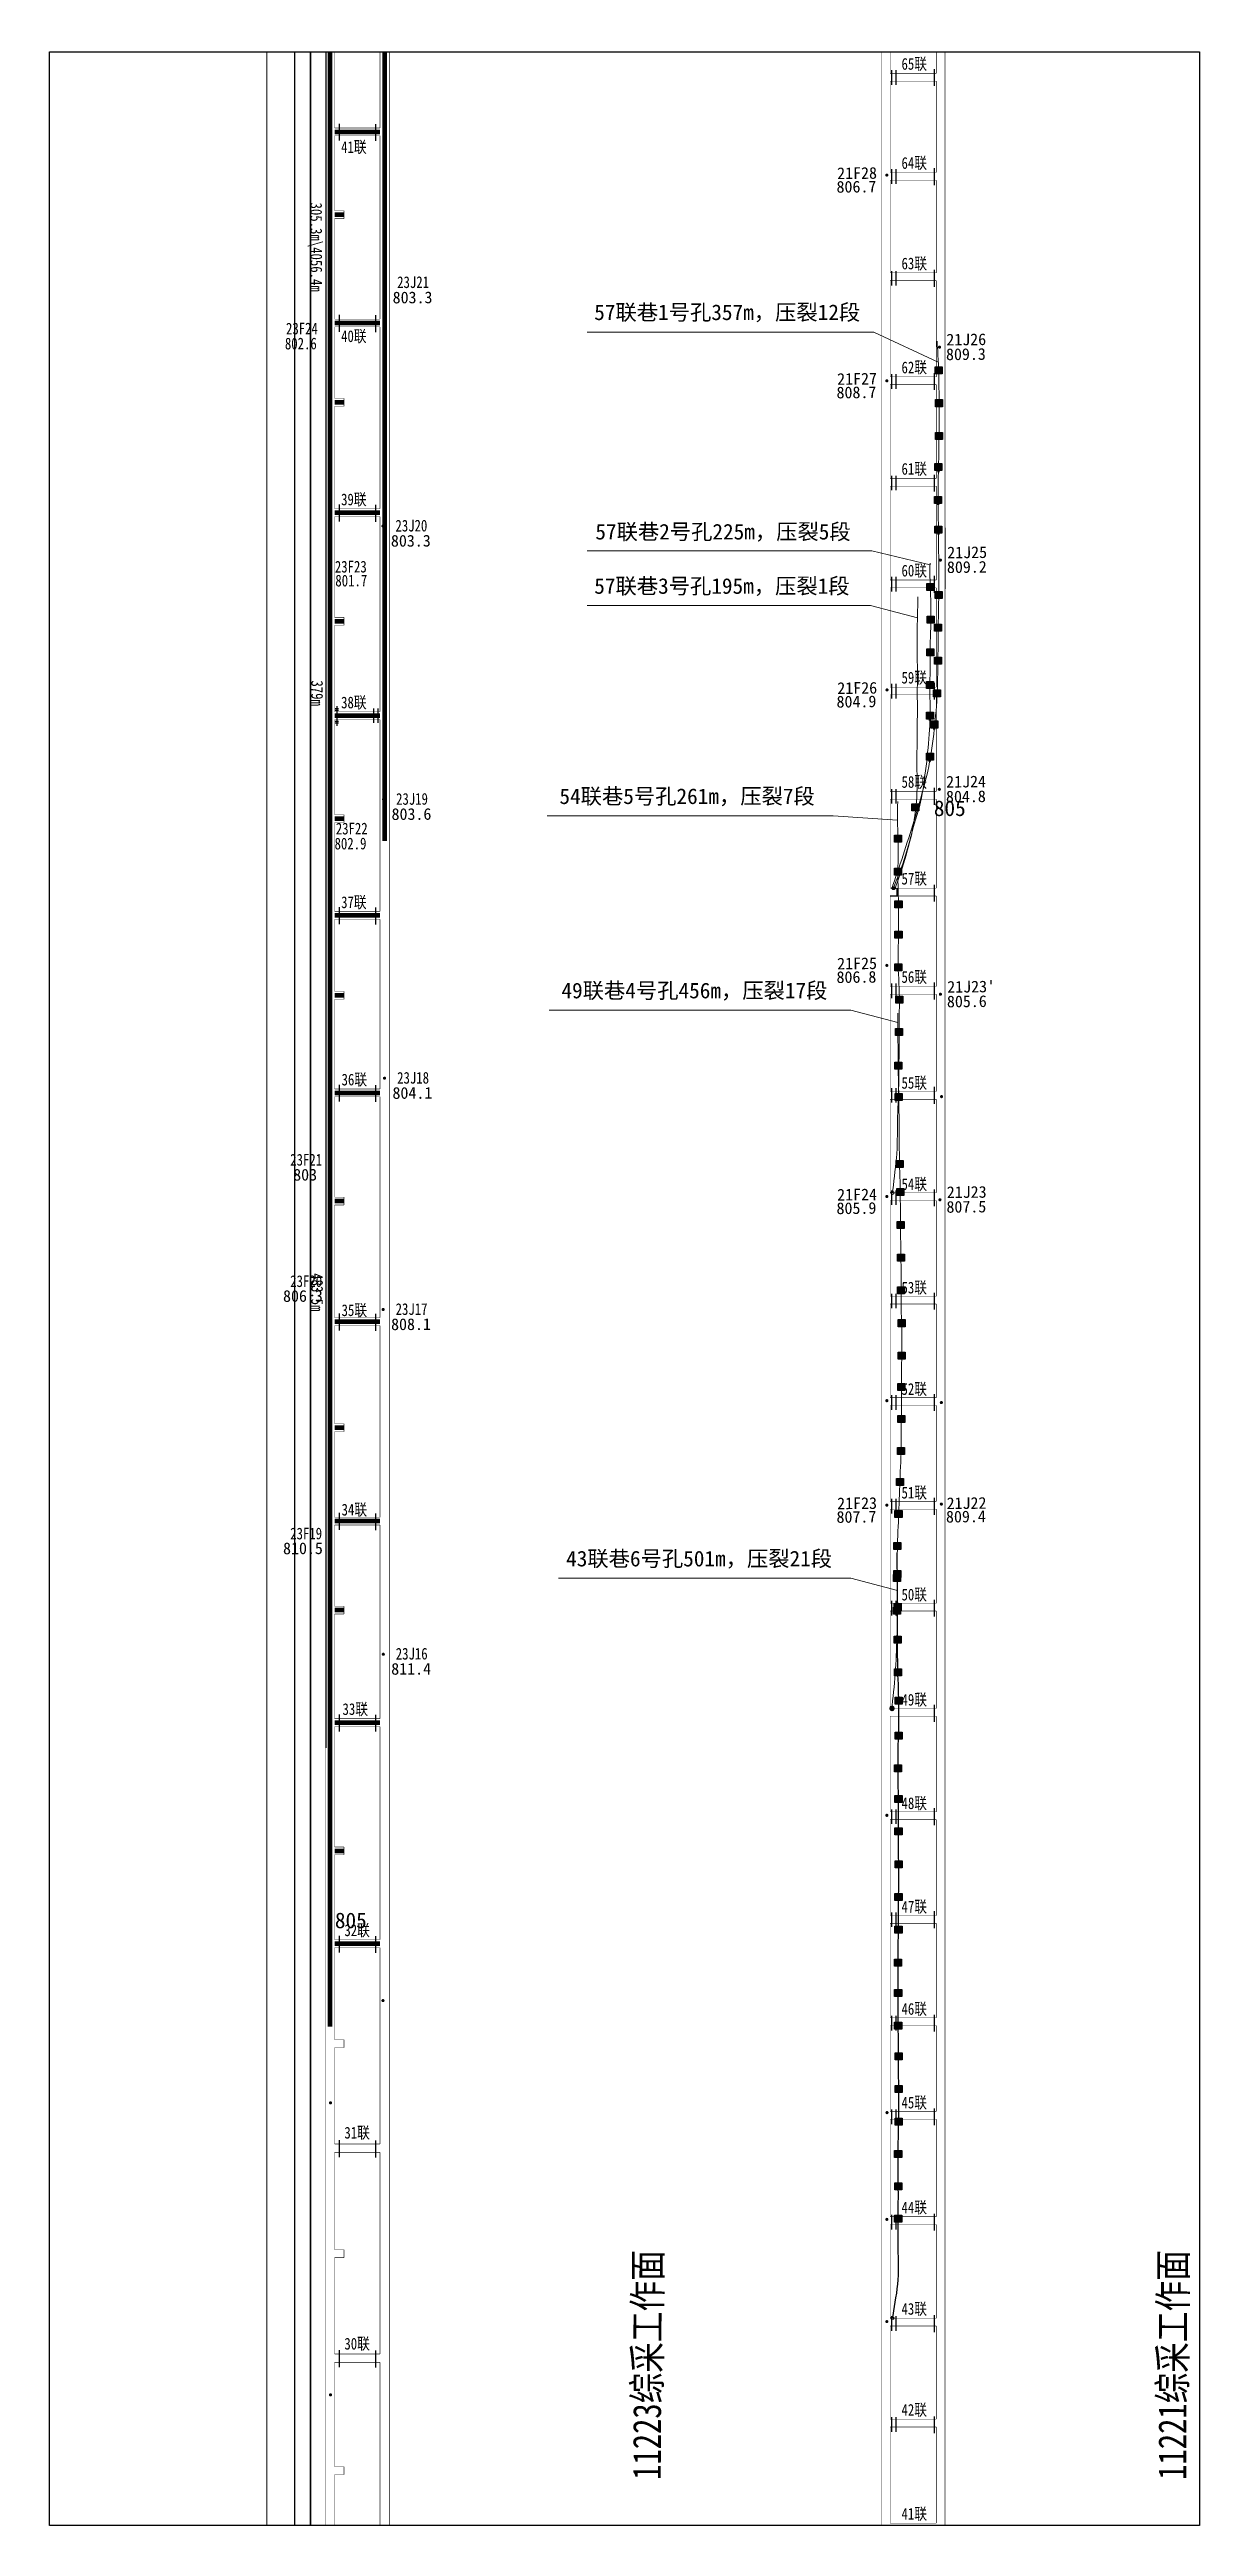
# Model space of a CAD drawing. Header units: millimetres. Extents: x 1102 to 4305, y 719 to 2307.
# Drawn here: x 1102 to 1839, y 719 to 2307 of the extents above; entities that cross this region are included whole.
import ezdxf

# ---------------------------------------------------------------- set-up
doc = ezdxf.new("R2010")
doc.units = ezdxf.units.MM
doc.linetypes.add('0a10块段线', pattern=[5, 4, -1])
doc.linetypes.add('ACAD_ISO08W100', pattern=[36, 24, -3, 6, -3])
doc.layers.add('临时导线点', color=1, linetype='Continuous', lineweight=13, true_color=0xff0000)
doc.layers.add('永久导线点', color=1, linetype='Continuous', lineweight=13, true_color=0xff0000)
for name, color, linetype, lineweight in [('坐标网', 7, 'Continuous', 0), ('已掘煤巷', 7, 'Continuous', 0), ('巷道', 7, 'Continuous', 0), ('巷道名称', 7, 'Continuous', 0), ('巷道布置', 7, 'Continuous', 0), ('指北针', 7, 'Continuous', 0), ('等值线注记', 7, 'Continuous', 0), ('采区导线点', 7, 'Continuous', 0)]:
    doc.layers.add(name, color=color, linetype=linetype, lineweight=lineweight)
doc.layers.add('底图', color=7, linetype='Continuous')
doc.styles.get("Standard").update_dxf_attribs({"font": ''})
doc.styles.add('仿宋', font='simhei.ttf', dxfattribs={"width": 0.8})
doc.styles.add('宋体', font='SimSun.ttf')
doc.styles.add('等线体', font='simhei.ttf')
doc.styles.add('黑体', font='simhei.ttf')
doc.styles.get('Standard').set_extended_font_data('SimSun')
doc.linetypes.add('FENCELINE1', pattern='A,0.25,-0.1,[133,ltypeshp.shx,S=0.1,R=0,X=-0.1,Y=0],-0.1,1', length=1.45)

msp = doc.modelspace()

# ---------------------------------------------------------------- texts
at = {"color": 5, "insert": (1276.9, 2208.5, -1677), "char_height": 7.5, "width": 24.194, "attachment_point": 1, "rotation": 270.2036, "style": '仿宋'}
msp.add_mtext('\\pxt1;305.3m\\\\4056.4m', dxfattribs=at)
at = {"color": 2, "insert": (1277.5, 1902.3, -1677), "char_height": 7.5, "width": 24.194, "attachment_point": 1, "rotation": 270.2036, "style": '仿宋'}
msp.add_mtext('\\pxt1;379m', dxfattribs=at)
at = {"color": 1, "insert": (1277.5, 1522.5, -1677), "char_height": 7.5, "width": 24.194, "attachment_point": 1, "rotation": 270.2036, "style": '仿宋'}
msp.add_mtext('\\pxt1;483.5m', dxfattribs=at)
at = {"layer": '临时导线点', "color": 0, "style": '宋体', "width": 0.8}
for s, p in [('41联', (1289.1, 2240.3, -1677)), ('23J21', (1325, 2153.7, -1677)), ('23F24', (1253.8, 2124, -1677)), ('40联', (1289.1, 2119.1, -1677)), ('802.6', (1253.1, 2114.4, -1677)), ('39联', (1289.1, 2014.5, -1677)), ('23J20', (1323.9, 1997.7, -1677)), ('23F23', (1285.1, 1971.4, -1677)), ('801.7', (1285.4, 1962.5, -1677)), ('38联', (1289.1, 1884.4, -1677)), ('23J19', (1324.3, 1822.6, -1677)), ('23F22', (1285.7, 1803.6, -1677)), ('802.9', (1284.9, 1794, -1677)), ('37联', (1289.1, 1756.4, -1677)), ('36联', (1289.4, 1642.8, -1677)), ('23J18', (1325, 1643.9, -1677)), ('23F21', (1256.5, 1591.4, -1677)), ('23F20', (1256.5, 1513.6, -1677)), ('35联', (1289.4, 1495, -1677)), ('23J17', (1324, 1495.7, -1677)), ('34联', (1289.4, 1367.2, -1677)), ('23F19', (1256.5, 1351.9, -1677)), ('23J16', (1324.1, 1274.9, -1677)), ('33联', (1290, 1239.4, -1677)), ('32联', (1291.2, 1097.7, -1677)), ('31联', (1291.2, 968, -1677)), ('30联', (1291.2, 832.8, -1677))]:
    msp.add_text(s, height=7.5, rotation=0.2036, dxfattribs=at).set_placement(p)
at = {"layer": '巷道', "style": '宋体', "width": 0.8}
for s, p in [('65联', (1648, 2293.6, -1677)), ('64联', (1648, 2230.1, -1677)), ('63联', (1648, 2165.7, -1677)), ('62联', (1648, 2099.1, -1677)), ('61联', (1648, 2034.1, -1677)), ('60联', (1648, 1968.9, -1677)), ('59联', (1648, 1900.3, -1677)), ('58联', (1648, 1833.5, -1677)), ('57联', (1648, 1771.5, -1677)), ('56联', (1648, 1708.5, -1677)), ('55联', (1648, 1640.7, -1677)), ('54联', (1648, 1575.8, -1677)), ('53联', (1648, 1509.5, -1677)), ('52联', (1648, 1444.5, -1677)), ('51联', (1648, 1378.1, -1677)), ('50联', (1648, 1312.8, -1677)), ('49联', (1648, 1245.4, -1677)), ('48联', (1648, 1179.1, -1677)), ('47联', (1648, 1112.8, -1677)), ('46联', (1648, 1047.3, -1677)), ('45联', (1648, 987.3, -1677)), ('44联', (1648, 920.1, -1677)), ('43联', (1648, 855.1, -1677)), ('42联', (1648, 790.4, -1677)), ('41联', (1648, 723.8, -1677))]:
    msp.add_text(s, height=7.5, rotation=0.2036, dxfattribs=at).set_placement(p)
at = {"layer": '巷道', "color": 1, "lineweight": 50, "char_height": 10, "attachment_point": 1}
for s, width, heights, insert in [('57联巷1号孔357m，压裂12段', 184.281, [-10.3], (1451.2, 2143.2)), ('57联巷2号孔225m，压裂5段', 171.343, [-10.3], (1451.9, 2002.6, -1677)), ('57联巷3号孔195m，压裂1段', 185.677, [-10.3], (1451.2, 1967.8, -3353.9)), ('54联巷5号孔261m，压裂7段', 175.548, [-10.5], (1428.9, 1833.1, -1677)), ('49联巷4号孔456m，压裂17段', 182.871, [-10.5], (1430.2, 1708.6, -1677)), ('43联巷6号孔501m，压裂21段', 178.322, [-10.5], (1433.2, 1344.6))]:
    msp.add_mtext_dynamic_manual_height_columns(s, width=width, gutter_width=1, heights=heights, dxfattribs=dict(at, insert=insert))
at = {"layer": '巷道名称', "style": '仿宋', "width": 0.8}
for s, p in [('11223综采工作面', (1493.8, 749.3, -2515.4)), ('11221综采工作面', (1830.3, 749.3, -2515.4))]:
    msp.add_text(s, height=18, rotation=89.775, dxfattribs=at).set_placement(p)
at = {"layer": '永久导线点', "color": 0, "style": '等线体'}
for s, p in [('806.7', (1606.4, 2214.8, -1677)), ('21F28', (1606.8, 2223.5, -1677)), ('809.3', (1676.5, 2107.5, -1677)), ('21J26', (1676.7, 2116.9, -1677)), ('21F27', (1606.8, 2091.7, -1677)), ('808.7', (1606.4, 2083, -1677)), ('21J25', (1677.3, 1980.5, -1677)), ('809.2', (1677.1, 1971.1, -1677)), ('804.9', (1606.4, 1884.9, -1677)), ('21F26', (1606.9, 1893.6, -1677)), ('21J24', (1676.6, 1833.6, -1677)), ('804.8', (1676.5, 1824.1, -1677)), ('806.8', (1606.4, 1708.4, -1677)), ('21F25', (1606.8, 1717.1, -1677)), ('805.6', (1677.1, 1692.8, -1677)), ("21J23'", (1677.3, 1702.2, -1677)), ('21F24', (1606.8, 1569, -1677)), ('21J23', (1677, 1570.6, -1677)), ('805.9', (1606.4, 1560.3, -1677)), ('807.5', (1676.8, 1561.2, -1677)), ('807.7', (1606.4, 1362.5, -1677)), ('21F23', (1606.8, 1371.2, -1677)), ('809.4', (1676.5, 1362.7, -1677)), ('21J22', (1676.9, 1371.3, -1677))]:
    msp.add_text(s, height=7.5, rotation=0.5847, dxfattribs=at).set_placement(p)
at = {"layer": '等值线注记', "color": 7, "style": '黑体'}
for p in [(1668.7, 1815.4, -1677), (1285.1, 1102.8, -1677)]:
    msp.add_text('805', height=10, dxfattribs=at).set_placement(p)
at = {"layer": '采区导线点', "color": 0, "style": '等线体'}
for s, p in [('803.3', (1322.1, 2143.9, -1677)), ('803.3', (1321, 1988, -1677)), ('803.6', (1321.4, 1812.9, -1677)), ('804.1', (1322, 1634.2, -1677)), ('803', (1258.4, 1581.8, -1677)), ('806.3', (1251.9, 1504.1, -1677)), ('808.1', (1321.1, 1486, -1677)), ('810.5', (1251.9, 1342.4, -1677)), ('811.4', (1321.2, 1265.2, -1677))]:
    msp.add_text(s, height=7.5, rotation=0.2036, dxfattribs=at).set_placement(p)

# ---------------------------------------------------------------- blocks, each defined once
blk = doc.blocks.new('A$C5287532C')
at = {"color": 1, "ltscale": 5, "const_width": 0.871}
for points in [[(0, 3.1), (9.5, 3.1)], [(0, 0.4), (9.5, 0.4)]]:
    blk.add_lwpolyline(points, dxfattribs=at)
blk = doc.blocks.new('A$C38615BD1')
at = {"color": 1, "lineweight": 25}
for p, q in [((0, 1.1), (9.2, 1.1)), ((1.8, 2.2), (1.8, 0)), ((2.9, 2.2), (2.9, 0)), ((9.2, 1.1), (12.8, 1.1)), ((9.9, 2.2), (9.9, 0)), ((11, 2.2), (11, 0))]:
    blk.add_line(p, q, dxfattribs=at)

# ---------------------------------------------------------------- hatches: boundary and pattern name
at = {"layer": '指北针', "lineweight": -3}
h = msp.add_hatch(color=5, dxfattribs=at)
h.dxf.hatch_style = 1
h.paths.add_polyline_path([(1669.5, 2103.2), (1669.5, 2098.7), (1674, 2098.7), (1674, 2103.2)])
h = msp.add_hatch(color=5, dxfattribs=at)
h.dxf.hatch_style = 1
h.paths.add_polyline_path([(1669.8, 2082.2), (1669.8, 2077.7), (1674.3, 2077.7), (1674.3, 2082.2)])
h = msp.add_hatch(color=5, dxfattribs=at)
h.dxf.hatch_style = 1
h.paths.add_polyline_path([(1669.7, 2061.2), (1669.7, 2056.7), (1674.2, 2056.7), (1674.2, 2061.2)])
h = msp.add_hatch(color=5, dxfattribs=at)
h.dxf.hatch_style = 1
h.paths.add_polyline_path([(1669.4, 2041.2), (1669.4, 2036.7), (1673.9, 2036.7), (1673.9, 2041.2)])
h = msp.add_hatch(color=5, dxfattribs=at)
h.dxf.hatch_style = 1
h.paths.add_polyline_path([(1669.1, 2020.2), (1669.1, 2015.7), (1673.6, 2015.7), (1673.6, 2020.2)])
h = msp.add_hatch(color=5, dxfattribs=at)
h.dxf.hatch_style = 1
h.paths.add_polyline_path([(1669.3, 2001.2), (1669.3, 1996.7), (1673.8, 1996.7), (1673.8, 2001.2)])
h = msp.add_hatch(color=5, dxfattribs=at)
h.dxf.hatch_style = 1
h.paths.add_polyline_path([(1664.2, 1964.5), (1664.2, 1960), (1668.7, 1960), (1668.7, 1964.5)])
h = msp.add_hatch(color=5, dxfattribs=at)
h.dxf.hatch_style = 1
h.paths.add_polyline_path([(1669.5, 1959.3), (1669.5, 1954.8), (1674, 1954.8), (1674, 1959.3)])
h = msp.add_hatch(color=5, dxfattribs=at)
h.dxf.hatch_style = 1
h.paths.add_polyline_path([(1664.5, 1943.5), (1664.5, 1939), (1669, 1939), (1669, 1943.5)])
h = msp.add_hatch(color=5, dxfattribs=at)
h.dxf.hatch_style = 1
h.paths.add_polyline_path([(1669.2, 1938.3), (1669.2, 1933.8), (1673.7, 1933.8), (1673.7, 1938.3)])
h = msp.add_hatch(color=5, dxfattribs=at)
h.dxf.hatch_style = 1
h.paths.add_polyline_path([(1664.2, 1922.6), (1664.2, 1918.1), (1668.7, 1918.1), (1668.7, 1922.6)])
h = msp.add_hatch(color=5, dxfattribs=at)
h.dxf.hatch_style = 1
h.paths.add_polyline_path([(1669.1, 1917.3), (1669.1, 1912.8), (1673.6, 1912.8), (1673.6, 1917.3)])
h = msp.add_hatch(color=5, dxfattribs=at)
h.dxf.hatch_style = 1
h.paths.add_polyline_path([(1664, 1901.7), (1664, 1897.2), (1668.5, 1897.2), (1668.5, 1901.7)])
h = msp.add_hatch(color=5, dxfattribs=at)
h.dxf.hatch_style = 1
h.paths.add_polyline_path([(1668.5, 1896.3), (1668.5, 1891.8), (1673, 1891.8), (1673, 1896.3)])
h = msp.add_hatch(color=5, dxfattribs=at)
h.dxf.hatch_style = 1
h.paths.add_polyline_path([(1664, 1882), (1664, 1877.5), (1668.5, 1877.5), (1668.5, 1882)])
h = msp.add_hatch(color=5, dxfattribs=at)
h.dxf.hatch_style = 1
h.paths.add_polyline_path([(1666.8, 1876.3), (1666.8, 1871.8), (1671.3, 1871.8), (1671.3, 1876.3)])
h = msp.add_hatch(color=5, dxfattribs=at)
h.dxf.hatch_style = 1
h.paths.add_polyline_path([(1663.9, 1855.6), (1663.9, 1851.1), (1668.4, 1851.1), (1668.4, 1855.6)])
h = msp.add_hatch(color=5, dxfattribs=at)
h.dxf.hatch_style = 1
h.paths.add_polyline_path([(1654.6, 1823.2), (1654.6, 1818.7), (1659.1, 1818.7), (1659.1, 1823.2)])
h = msp.add_hatch(color=5, dxfattribs=at)
h.dxf.hatch_style = 1
h.paths.add_polyline_path([(1643.5, 1803.1), (1643.5, 1798.6), (1648, 1798.6), (1648, 1803.1)])
h = msp.add_hatch(color=5, dxfattribs=at)
h.dxf.hatch_style = 1
h.paths.add_polyline_path([(1643.5, 1782.1), (1643.5, 1777.6), (1648, 1777.6), (1648, 1782.1)])
h = msp.add_hatch(color=5, dxfattribs=at)
h.dxf.hatch_style = 1
h.paths.add_polyline_path([(1643.8, 1761.1), (1643.8, 1756.6), (1648.3, 1756.6), (1648.3, 1761.1)])
h = msp.add_hatch(color=5, dxfattribs=at)
h.dxf.hatch_style = 1
h.paths.add_polyline_path([(1643.8, 1741.6), (1643.8, 1737.1), (1648.3, 1737.1), (1648.3, 1741.6)])
h = msp.add_hatch(color=5, dxfattribs=at)
h.dxf.hatch_style = 1
h.paths.add_polyline_path([(1643.7, 1720.7), (1643.7, 1716.2), (1648.2, 1716.2), (1648.2, 1720.7)])
h = msp.add_hatch(color=5, dxfattribs=at)
h.dxf.hatch_style = 1
h.paths.add_polyline_path([(1644.4, 1699.9), (1644.4, 1695.4), (1648.9, 1695.4), (1648.9, 1699.9)])
h = msp.add_hatch(color=5, dxfattribs=at)
h.dxf.hatch_style = 1
h.paths.add_polyline_path([(1644.2, 1679.2), (1644.2, 1674.7), (1648.7, 1674.7), (1648.7, 1679.2)])
h = msp.add_hatch(color=5, dxfattribs=at)
h.dxf.hatch_style = 1
h.paths.add_polyline_path([(1643.7, 1657.7), (1643.7, 1653.2), (1648.2, 1653.2), (1648.2, 1657.7)])
h = msp.add_hatch(color=5, dxfattribs=at)
h.dxf.hatch_style = 1
h.paths.add_polyline_path([(1644, 1637.7), (1644, 1633.2), (1648.5, 1633.2), (1648.5, 1637.7)])
h = msp.add_hatch(color=5, dxfattribs=at)
h.dxf.hatch_style = 1
h.paths.add_polyline_path([(1644.6, 1594.7), (1644.6, 1590.2), (1649.1, 1590.2), (1649.1, 1594.7)])
h = msp.add_hatch(color=5, dxfattribs=at)
h.dxf.hatch_style = 1
h.paths.add_polyline_path([(1645, 1576.7), (1645, 1572.2), (1649.5, 1572.2), (1649.5, 1576.7)])
h = msp.add_hatch(color=5, dxfattribs=at)
h.dxf.hatch_style = 1
h.paths.add_polyline_path([(1645.1, 1555.7), (1645.1, 1551.2), (1649.6, 1551.2), (1649.6, 1555.7)])
h = msp.add_hatch(color=5, dxfattribs=at)
h.dxf.hatch_style = 1
h.paths.add_polyline_path([(1645.4, 1534.7), (1645.4, 1530.2), (1649.9, 1530.2), (1649.9, 1534.7)])
h = msp.add_hatch(color=5, dxfattribs=at)
h.dxf.hatch_style = 1
h.paths.add_polyline_path([(1645.4, 1513.7), (1645.4, 1509.2), (1649.9, 1509.2), (1649.9, 1513.7)])
h = msp.add_hatch(color=5, dxfattribs=at)
h.dxf.hatch_style = 1
h.paths.add_polyline_path([(1645.8, 1492.7), (1645.8, 1488.2), (1650.3, 1488.2), (1650.3, 1492.7)])
h = msp.add_hatch(color=5, dxfattribs=at)
h.dxf.hatch_style = 1
h.paths.add_polyline_path([(1645.9, 1471.8), (1645.9, 1467.3), (1650.4, 1467.3), (1650.4, 1471.8)])
h = msp.add_hatch(color=5, dxfattribs=at)
h.dxf.hatch_style = 1
h.paths.add_polyline_path([(1645.7, 1451.8), (1645.7, 1447.3), (1650.2, 1447.3), (1650.2, 1451.8)])
h = msp.add_hatch(color=5, dxfattribs=at)
h.dxf.hatch_style = 1
h.paths.add_polyline_path([(1645.6, 1431.3), (1645.6, 1426.8), (1650.1, 1426.8), (1650.1, 1431.3)])
h = msp.add_hatch(color=5, dxfattribs=at)
h.dxf.hatch_style = 1
h.paths.add_polyline_path([(1645.4, 1410.8), (1645.4, 1406.3), (1649.9, 1406.3), (1649.9, 1410.8)])
h = msp.add_hatch(color=5, dxfattribs=at)
h.dxf.hatch_style = 1
h.paths.add_polyline_path([(1644.7, 1390.9), (1644.7, 1386.4), (1649.2, 1386.4), (1649.2, 1390.9)])
h = msp.add_hatch(color=5, dxfattribs=at)
h.dxf.hatch_style = 1
h.paths.add_polyline_path([(1643.8, 1370.4), (1643.8, 1365.9), (1648.3, 1365.9), (1648.3, 1370.4)])
h = msp.add_hatch(color=5, dxfattribs=at)
h.dxf.hatch_style = 1
h.paths.add_polyline_path([(1643.1, 1350), (1643.1, 1345.5), (1647.6, 1345.5), (1647.6, 1350)])
h = msp.add_hatch(color=5, dxfattribs=at)
h.dxf.hatch_style = 1
h.paths.add_polyline_path([(1642.9, 1329.4), (1642.9, 1324.9), (1647.4, 1324.9), (1647.4, 1329.4)])
h = msp.add_hatch(color=5, dxfattribs=at)
h.dxf.hatch_style = 1
h.paths.add_polyline_path([(1643.1, 1331.9), (1643.1, 1327.4), (1647.6, 1327.4), (1647.6, 1331.9)])
h = msp.add_hatch(color=5, dxfattribs=at)
h.dxf.hatch_style = 1
h.paths.add_polyline_path([(1642.8, 1308.5), (1642.8, 1304), (1647.3, 1304), (1647.3, 1308.5)])
h = msp.add_hatch(color=5, dxfattribs=at)
h.dxf.hatch_style = 1
h.paths.add_polyline_path([(1643.3, 1310.9), (1643.3, 1306.4), (1647.8, 1306.4), (1647.8, 1310.9)])
h = msp.add_hatch(color=5, dxfattribs=at)
h.dxf.hatch_style = 1
h.paths.add_polyline_path([(1643.2, 1289.9), (1643.2, 1285.4), (1647.7, 1285.4), (1647.7, 1289.9)])
h = msp.add_hatch(color=5, dxfattribs=at)
h.dxf.hatch_style = 1
h.paths.add_polyline_path([(1643.5, 1268.9), (1643.5, 1264.4), (1648, 1264.4), (1648, 1268.9)])
h = msp.add_hatch(color=5, dxfattribs=at)
h.dxf.hatch_style = 1
h.paths.add_polyline_path([(1643.9, 1250.9), (1643.9, 1246.4), (1648.4, 1246.4), (1648.4, 1250.9)])
h = msp.add_hatch(color=5, dxfattribs=at)
h.dxf.hatch_style = 1
h.paths.add_polyline_path([(1643.9, 1228.4), (1643.9, 1223.9), (1648.4, 1223.9), (1648.4, 1228.4)])
h = msp.add_hatch(color=5, dxfattribs=at)
h.dxf.hatch_style = 1
h.paths.add_polyline_path([(1643.5, 1207.4), (1643.5, 1202.9), (1648, 1202.9), (1648, 1207.4)])
h = msp.add_hatch(color=5, dxfattribs=at)
h.dxf.hatch_style = 1
h.paths.add_polyline_path([(1643.8, 1187.9), (1643.8, 1183.4), (1648.3, 1183.4), (1648.3, 1187.9)])
h = msp.add_hatch(color=5, dxfattribs=at)
h.dxf.hatch_style = 1
h.paths.add_polyline_path([(1643.8, 1167), (1643.8, 1162.5), (1648.3, 1162.5), (1648.3, 1167)])
h = msp.add_hatch(color=5, dxfattribs=at)
h.dxf.hatch_style = 1
h.paths.add_polyline_path([(1643.9, 1146), (1643.9, 1141.5), (1648.4, 1141.5), (1648.4, 1146)])
h = msp.add_hatch(color=5, dxfattribs=at)
h.dxf.hatch_style = 1
h.paths.add_polyline_path([(1643.8, 1125), (1643.8, 1120.5), (1648.3, 1120.5), (1648.3, 1125)])
h = msp.add_hatch(color=5, dxfattribs=at)
h.dxf.hatch_style = 1
h.paths.add_polyline_path([(1643.8, 1104), (1643.8, 1099.5), (1648.3, 1099.5), (1648.3, 1104)])
h = msp.add_hatch(color=5, dxfattribs=at)
h.dxf.hatch_style = 1
h.paths.add_polyline_path([(1643.5, 1083), (1643.5, 1078.5), (1648, 1078.5), (1648, 1083)])
h = msp.add_hatch(color=5, dxfattribs=at)
h.dxf.hatch_style = 1
h.paths.add_polyline_path([(1643.6, 1063.5), (1643.6, 1059), (1648.1, 1059), (1648.1, 1063.5)])
h = msp.add_hatch(color=5, dxfattribs=at)
h.dxf.hatch_style = 1
h.paths.add_polyline_path([(1643.6, 1042.5), (1643.6, 1038), (1648.1, 1038), (1648.1, 1042.5)])
h = msp.add_hatch(color=5, dxfattribs=at)
h.dxf.hatch_style = 1
h.paths.add_polyline_path([(1643.9, 1023), (1643.9, 1018.5), (1648.4, 1018.5), (1648.4, 1023)])
h = msp.add_hatch(color=5, dxfattribs=at)
h.dxf.hatch_style = 1
h.paths.add_polyline_path([(1644, 1002), (1644, 997.5), (1648.5, 997.5), (1648.5, 1002)])
h = msp.add_hatch(color=5, dxfattribs=at)
h.dxf.hatch_style = 1
h.paths.add_polyline_path([(1643.9, 981.1), (1643.9, 976.6), (1648.4, 976.6), (1648.4, 981.1)])
h = msp.add_hatch(color=5, dxfattribs=at)
h.dxf.hatch_style = 1
h.paths.add_polyline_path([(1643.6, 960.3), (1643.6, 955.8), (1648.1, 955.8), (1648.1, 960.3)])
h = msp.add_hatch(color=5, dxfattribs=at)
h.dxf.hatch_style = 1
h.paths.add_polyline_path([(1643.7, 939.6), (1643.7, 935.1), (1648.2, 935.1), (1648.2, 939.6)])
h = msp.add_hatch(color=5, dxfattribs=at)
h.dxf.hatch_style = 1
h.paths.add_polyline_path([(1643.6, 919), (1643.6, 914.5), (1648.1, 914.5), (1648.1, 919)])

# ---------------------------------------------------------------- linework, layer by layer
at = {"color": 5, "const_width": 3, "elevation": -1677}
for points in [[(1282, 2305), (1282, 1902.1)], [(1284.9, 2253.8), (1314, 2253.8)], [(1284.9, 2200.7), (1290.9, 2200.7)], [(1284.9, 2131.3), (1314, 2131.3)], [(1284.9, 2080.5), (1290.9, 2080.5)], [(1284.9, 2009.8), (1314, 2009.8)], [(1284.9, 1940.2), (1290.9, 1940.2)]]:
    msp.add_lwpolyline(points, dxfattribs=at)
at = {"color": 1, "const_width": 3, "elevation": -1677}
for points in [[(1317, 2305), (1317, 1799.4)], [(1282, 1523.1), (1282, 1218.4)], [(1282, 1523.1), (1282, 1039.6)], [(1314, 1491.4), (1284.9, 1491.4)], [(1284.9, 1423.5), (1290.9, 1423.5)], [(1314, 1363.6), (1284.9, 1363.6)], [(1284.9, 1306.6), (1290.9, 1306.6)], [(1314, 1234.5), (1284.9, 1234.5)], [(1290.9, 1152.3), (1284.9, 1152.3)], [(1314, 1092.8), (1284.9, 1092.8)], [(1314, 1092.8), (1284.9, 1092.8)]]:
    msp.add_lwpolyline(points, dxfattribs=at)
at = {"color": 2, "const_width": 3, "elevation": -1677}
for points in [[(1282, 1902.1), (1282, 1523.1)], [(1279.1, 1879.7), (1279.3, 1879.7)], [(1284.9, 1879.7), (1314, 1879.7)], [(1284.9, 1813.7), (1290.9, 1813.7)], [(1284.9, 1751.8), (1314, 1751.8)], [(1284.9, 1700.5), (1290.9, 1700.5)], [(1314, 1638), (1284.9, 1638)], [(1284.9, 1568.7), (1290.9, 1568.7)]]:
    msp.add_lwpolyline(points, dxfattribs=at)
at = {"color": 1}
for points in [[(1642.2, 852.9), (1642.6, 854.7), (1643, 857.5), (1643.5, 860.4), (1644, 863.2), (1644.4, 866), (1644.9, 868.9), (1645.2, 871.8), (1645.6, 874.6), (1645.8, 877.5), (1646, 880.4), (1646.1, 883.3), (1646.1, 886.2), (1646, 889.1), (1646, 892), (1645.9, 894.9), (1645.8, 897.7), (1645.8, 900.6), (1645.8, 903.6), (1645.8, 906.5), (1645.9, 909.4), (1645.8, 912.3), (1645.8, 915.2), (1645.8, 918.2), (1645.9, 921.1), (1645.9, 924.1), (1645.9, 927), (1646, 930), (1646, 932.9), (1645.9, 935.8), (1645.9, 938.8), (1645.9, 941.7), (1645.9, 944.7), (1645.9, 947.6), (1645.9, 950.6), (1645.8, 953.6), (1645.8, 956.6), (1645.9, 959.5), (1645.9, 962.5), (1645.9, 965.5), (1646, 968.5), (1646, 971.4), (1646.1, 974.4), (1646.1, 977.4), (1646.2, 980.4), (1646.2, 983.4), (1646.2, 986.4), (1646.3, 989.3), (1646.3, 992.3), (1646.3, 995.3), (1646.2, 998.3), (1646.2, 1001.3), (1646.2, 1004.3), (1646.1, 1007.3), (1646.1, 1010.3), (1646.1, 1013.2), (1646.1, 1016.2), (1646.1, 1019.2), (1646.1, 1022.2), (1646.1, 1025.2), (1646.1, 1028.2), (1646.1, 1031.2), (1646, 1034.2), (1645.9, 1037.2), (1645.9, 1040.2), (1645.8, 1043.2), (1645.8, 1046.2), (1645.8, 1049.2), (1645.8, 1052.2), (1645.8, 1055.2), (1645.8, 1058.2), (1645.9, 1061.2), (1645.9, 1064.2), (1645.9, 1067.2), (1645.9, 1070.2), (1645.9, 1073.2), (1645.8, 1076.2), (1645.8, 1079.2), (1645.8, 1082.2), (1645.8, 1085.2), (1645.8, 1088.2), (1645.9, 1091.2), (1645.9, 1094.2), (1646, 1097.2), (1646, 1100.2), (1646, 1103.2), (1646, 1106.2), (1646, 1109.2), (1646, 1112.2), (1646, 1115.2), (1646, 1118.2), (1646.1, 1121.2), (1646.1, 1124.2), (1646.2, 1127.2), (1646.2, 1130.2), (1646.2, 1133.2), (1646.2, 1136.2), (1646.2, 1139.2), (1646.2, 1142.2), (1646.2, 1145.2), (1646.1, 1148.2), (1646.1, 1151.2), (1646, 1154.2), (1646, 1157.2), (1646, 1160.2), (1646, 1163.2), (1646, 1166.2), (1646, 1169.2), (1646, 1172.2), (1646, 1175.2), (1646.1, 1178.2), (1646.1, 1181.2), (1646, 1184.2), (1646, 1187.2), (1646, 1190.2), (1645.9, 1193.2), (1645.9, 1196.2), (1645.8, 1199.2), (1645.8, 1202.2), (1645.8, 1205.2), (1645.8, 1208.2), (1645.8, 1211.2), (1645.8, 1214.2), (1645.9, 1217.2), (1645.9, 1220.2), (1646, 1223.2), (1646.1, 1226.2), (1646.2, 1229.2), (1646.2, 1232.2), (1646.3, 1235.2), (1646.3, 1238.2), (1646.3, 1241.2), (1646.2, 1244.2), (1646.2, 1247.2), (1646.2, 1250.2), (1646.1, 1253.2), (1646, 1256.2), (1646, 1259.2), (1645.8, 1262.2), (1645.7, 1265.2), (1645.7, 1268.2), (1645.6, 1271.2), (1645.6, 1274.2), (1645.5, 1277.2), (1645.5, 1280.2), (1645.4, 1283.2), (1645.4, 1286.2), (1645.4, 1289.2), (1645.4, 1292.2), (1645.4, 1295.2), (1645.4, 1298.2), (1645.4, 1301.2), (1645.5, 1304.2), (1645.5, 1307.2), (1645.6, 1310.2), (1645.5, 1313.2), (1645.5, 1316.2), (1645.5, 1319.2), (1645.5, 1322.2), (1645.5, 1325.2), (1645.4, 1328.2), (1645.4, 1331.2), (1645.3, 1334.2), (1645.3, 1337.2), (1645.3, 1340.2), (1645.3, 1343.2)], [(1645.4, 1328.2), (1645.4, 1331.2)], [(1645.5, 1307.2), (1645.6, 1310.2)], [(1645.4, 1286.2), (1645.4, 1289.2)], [(1645.7, 1265.2), (1645.7, 1268.2)], [(1646.2, 1247.2), (1646.2, 1250.2)], [(1646, 1223.2), (1646.1, 1226.2), (1646.2, 1229.2)], [(1645.8, 1202.2), (1645.8, 1205.2), (1645.8, 1208.2)], [(1646, 1184.2), (1646, 1187.2)], [(1646, 1163.2), (1646, 1166.2)], [(1646.2, 1142.2), (1646.2, 1145.2)], [(1646.1, 1121.2), (1646.1, 1124.2)], [(1646, 1100.2), (1646, 1103.2)], [(1645.8, 1079.2), (1645.8, 1082.2)], [(1645.8, 1058.2), (1645.9, 1061.2), (1645.9, 1064.2)], [(1645.9, 1037.2), (1645.9, 1040.2), (1645.8, 1043.2)], [(1646.1, 1019.2), (1646.1, 1022.2)], [(1646.2, 998.3), (1646.2, 1001.3)], [(1646.1, 977.4), (1646.2, 980.4)], [(1645.8, 956.6), (1645.9, 959.5)], [(1645.9, 935.8), (1645.9, 938.8)], [(1645.8, 915.2), (1645.8, 918.2)]]:
    msp.add_lwpolyline(points, dxfattribs=at)
at = {"layer": '坐标网', "linetype": 'Continuous', "ltscale": 10}
msp.add_line((1241.5, 2305, -1677), (1241.5, 720, -1677), dxfattribs=at)
at = {"layer": '已掘煤巷', "ltscale": 5, "const_width": 0.3, "elevation": -1677}
for points in [[(1279.1, 1218.4), (1279.1, 2305)], [(1279.1, 720), (1279.1, 2305)], [(1284.9, 2256.3), (1284.9, 2305)], [(1314, 2256.3), (1314, 2305)], [(1320, 720), (1320, 2305)], [(1640.7, 2291.3), (1640.7, 2305)], [(1670.3, 2291.3), (1670.3, 2305)], [(1640.7, 2227.8), (1640.7, 2286.3)], [(1670.3, 2227.8), (1670.3, 2286.3)], [(1284.9, 2256.3), (1314, 2256.3)], [(1284.9, 2203.2), (1284.9, 2251.3)], [(1284.9, 2251.3), (1314, 2251.3)], [(1314, 2133.8), (1314, 2251.3)], [(1640.7, 2163.4), (1640.7, 2222.8)], [(1670.3, 2163.4), (1670.3, 2222.8)], [(1284.9, 2203.2), (1290.9, 2203.2)], [(1284.9, 2133.8), (1284.9, 2198.2)], [(1284.9, 2198.2), (1290.9, 2198.2)], [(1290.9, 2203.2), (1290.9, 2198.2)], [(1640.7, 2096.8), (1640.7, 2158.4)], [(1670.3, 2096.8), (1670.3, 2158.4)], [(1314, 2133.8), (1284.9, 2133.8)], [(1284.9, 2083), (1284.9, 2128.8)], [(1284.9, 2128.8), (1314, 2128.8)], [(1314, 2128.8), (1284.9, 2128.8)], [(1314, 2012.3), (1314, 2128.8)], [(1284.9, 2083), (1290.9, 2083)], [(1290.9, 2083), (1290.9, 2078)], [(1640.7, 2031.8), (1640.7, 2091.8)], [(1670.3, 2031.8), (1670.3, 2091.8)], [(1284.9, 2012.3), (1284.9, 2078)], [(1284.9, 2078), (1290.9, 2078)], [(1640.7, 1966.6), (1640.7, 2026.8)], [(1670.3, 1966.6), (1670.3, 2026.8)], [(1284.9, 2012.3), (1314, 2012.3)], [(1284.9, 1942.7), (1284.9, 2007.3)], [(1284.9, 2007.3), (1314, 2007.3)], [(1314, 1882.2), (1314, 2007.3)], [(1640.7, 1898), (1640.7, 1961.6)], [(1670.3, 1898), (1670.3, 1961.6)], [(1284.9, 1942.7), (1290.9, 1942.7)], [(1284.9, 1882.2), (1284.9, 1937.7)], [(1284.9, 1937.7), (1290.9, 1937.7)], [(1290.9, 1942.7), (1290.9, 1937.7)], [(1640.7, 1831.2), (1640.7, 1893)], [(1670.3, 1831.2), (1670.3, 1893)], [(1284.9, 1882.2), (1314, 1882.2)], [(1284.9, 1816.2), (1284.9, 1877.2)], [(1284.9, 1877.2), (1314, 1877.2)], [(1314, 1754.3), (1314, 1877.2)], [(1640.7, 1769.2), (1640.7, 1826.2)], [(1670.3, 1769.2), (1670.3, 1826.2)], [(1284.9, 1816.2), (1290.9, 1816.2)], [(1284.9, 1754.3), (1284.9, 1811.2)], [(1284.9, 1811.2), (1290.9, 1811.2)], [(1290.9, 1816.2), (1290.9, 1811.2)], [(1640.7, 1724.5), (1640.7, 1764.2)], [(1670.3, 1724.5), (1670.3, 1764.2)], [(1284.9, 1754.3), (1314, 1754.3)], [(1284.9, 1703), (1284.9, 1749.3)], [(1284.9, 1749.3), (1314, 1749.3)], [(1314, 1640.5), (1314, 1749.3)], [(1640.7, 1706.2), (1640.7, 1724.5)], [(1670.3, 1706.2), (1670.3, 1724.5)], [(1284.9, 1703), (1290.9, 1703)], [(1284.9, 1640.5), (1284.9, 1698)], [(1284.9, 1698), (1290.9, 1698)], [(1290.9, 1703), (1290.9, 1698)], [(1640.7, 1638.9), (1640.7, 1701.2)], [(1670.3, 1638.9), (1670.3, 1701.2)], [(1314, 1640.5), (1284.9, 1640.5)], [(1284.9, 1571.2), (1284.9, 1635.5)], [(1314, 1635.5), (1284.9, 1635.5)], [(1314, 1493.9), (1314, 1635.5)], [(1640.7, 1574), (1640.7, 1633.9)], [(1670.3, 1574), (1670.3, 1633.9)], [(1284.9, 1571.2), (1290.9, 1571.2)], [(1290.9, 1571.2), (1290.9, 1566.2)], [(1284.9, 1493.9), (1284.9, 1566.2)], [(1284.9, 1566.2), (1290.9, 1566.2)], [(1640.7, 1507.7), (1640.7, 1569)], [(1670.3, 1507.7), (1670.3, 1569)], [(1670.3, 1507.7), (1670.3, 1511.8)], [(1314, 1493.9), (1284.9, 1493.9)], [(1640.7, 1442.7), (1640.7, 1502.7)], [(1670.3, 1442.7), (1670.3, 1502.7)], [(1284.9, 1426), (1284.9, 1488.9)], [(1314, 1488.9), (1284.9, 1488.9)], [(1314, 1366.1), (1314, 1488.9)], [(1640.7, 1376.3), (1640.7, 1437.7)], [(1670.3, 1376.3), (1670.3, 1437.7)], [(1284.9, 1426), (1290.9, 1426)], [(1284.9, 1366.1), (1284.9, 1421)], [(1284.9, 1421), (1290.9, 1421)], [(1290.9, 1426), (1290.9, 1421)], [(1314, 1366.1), (1284.9, 1366.1)], [(1640.7, 1311), (1640.7, 1371.3)], [(1670.3, 1311), (1670.3, 1371.3)], [(1284.9, 1309.1), (1284.9, 1361.1)], [(1314, 1361.1), (1284.9, 1361.1)], [(1314, 1240.5), (1314, 1361.1)], [(1284.9, 1309.1), (1290.9, 1309.1)], [(1284.9, 1240.5), (1284.9, 1304.1)], [(1284.9, 1304.1), (1290.9, 1304.1)], [(1290.9, 1309.1), (1290.9, 1304.1)], [(1640.7, 1243.6), (1640.7, 1306)], [(1670.3, 1243.6), (1670.3, 1306)], [(1284.9, 1237), (1284.9, 1240.5)], [(1314, 1237), (1314, 1240.5)], [(1640.7, 1218.4), (1640.7, 1238.6)], [(1640.7, 1177.3), (1640.7, 1238.6)], [(1670.3, 1218.4), (1670.3, 1238.6)], [(1670.3, 1177.3), (1670.3, 1238.6)], [(1314, 1237), (1284.9, 1237)], [(1284.9, 1218.4), (1284.9, 1232)], [(1314, 1232), (1284.9, 1232)], [(1284.9, 1154.8), (1284.9, 1232)], [(1314, 1232), (1284.9, 1232)], [(1314, 1218.4), (1314, 1232)], [(1314, 1095.5), (1314, 1232)], [(1640.7, 1110.9), (1640.7, 1172.3)], [(1670.3, 1110.9), (1670.3, 1172.3)], [(1284.9, 1154.8), (1290.9, 1154.8)], [(1284.9, 1095.5), (1284.9, 1149.8)], [(1284.9, 1149.8), (1290.9, 1149.8)], [(1290.9, 1154.8), (1290.9, 1149.8)], [(1314, 1095.5), (1284.9, 1095.5)], [(1640.7, 1045.4), (1640.7, 1105.9)], [(1670.3, 1045.4), (1670.3, 1105.9)], [(1284.9, 1031.3), (1284.9, 1090.2)], [(1314, 1090.2), (1284.9, 1090.2)], [(1314, 964.5), (1314, 1090.2)], [(1640.7, 1032.4), (1640.7, 1040.4)], [(1640.7, 985.4), (1640.7, 1032.4)], [(1670.3, 1032.4), (1670.3, 1040.4)], [(1670.3, 985.4), (1670.3, 1032.4)], [(1284.9, 1031.3), (1290.9, 1031.3)], [(1284.9, 964.5), (1284.9, 1026.3)], [(1284.9, 1026.3), (1290.9, 1026.3)], [(1290.9, 1031.3), (1290.9, 1026.3)], [(1314, 964.5), (1284.9, 964.5)], [(1284.9, 896.7), (1284.9, 959.2)], [(1314, 959.2), (1284.9, 959.2)], [(1314, 829.9), (1314, 959.2)], [(1670.3, 852.9), (1670.3, 912.9)], [(1284.9, 896.7), (1290.9, 896.7)], [(1284.9, 829.9), (1284.9, 891.7)], [(1284.9, 891.7), (1290.9, 891.7)], [(1290.9, 896.7), (1290.9, 891.7)], [(1640.7, 788.2), (1640.7, 847.9)], [(1670.3, 788.2), (1670.3, 847.9)], [(1314, 829.9), (1284.9, 829.9)], [(1284.9, 757.7), (1284.9, 824.6)], [(1314, 824.6), (1284.9, 824.6)], [(1314, 720), (1314, 824.6)], [(1284.9, 757.7), (1290.9, 757.7)], [(1284.9, 720), (1284.9, 752.7)], [(1284.9, 752.7), (1290.9, 752.7)], [(1290.9, 757.7), (1290.9, 752.7)]]:
    msp.add_lwpolyline(points, dxfattribs=at)
at = {"layer": '巷道'}
for p, q in [((1630.3, 2125.4, -1677), (1446.6, 2125.4, -1677)), ((1671.5, 2106.2, -1677), (1630.3, 2125.4, -1677)), ((1628.9, 1985.4, -1677), (1446.6, 1985.4, -1677)), ((1628.9, 1985.4, -1677), (1555.7, 1985.4, -1677)), ((1666.3, 1976.3, -1677), (1628.9, 1985.4, -1677)), ((1628.2, 1950.4, -1677), (1446.6, 1950.4, -1677)), ((1628.2, 1950.4, -1677), (1556, 1950.4, -1677)), ((1658.2, 1942.4, -1677), (1628.2, 1950.4, -1677)), ((1604.3, 1815.6, -1677), (1421, 1815.6, -1677)), ((1604.3, 1815.6, -1677), (1534.7, 1815.6, -1677)), ((1645.5, 1812.8, -1677), (1604.3, 1815.6, -1677)), ((1615.6, 1691.1, -1677), (1422.4, 1691.1, -1677)), ((1615.6, 1691.1, -1677), (1543.4, 1691.1, -1677)), ((1645.6, 1683.2, -1677), (1615.6, 1691.1, -1677)), ((1615.5, 1327.1), (1428.4, 1327.1)), ((1645.5, 1319.2), (1615.5, 1327.1))]:
    msp.add_line(p, q, dxfattribs=at)
at = {"layer": '巷道', "color": 1, "lineweight": 50}
for p, q in [((1671.6, 2035.7, -1677), (1671.6, 2036.7, -1677)), ((1671.4, 2014.7, -1677), (1671.4, 2015.7, -1677)), ((1671.6, 1996.7, -1677), (1671.6, 1995.7, -1677)), ((1666.2, 1876.6, -1677), (1666.2, 1877.5, -1677)), ((1668.9, 1870.9, -1677), (1669, 1871.8, -1677)), ((1666, 1850.1, -1677), (1666.2, 1851.1, -1677))]:
    msp.add_line(p, q, dxfattribs=at)
at = {"layer": '巷道', "lineweight": 30}
for p, q in [((1640.7, 1764.2, -1677), (1645.1, 1764.2, -1677)), ((1645.1, 1764.2, -1677), (1645.1, 1769.2, -1677))]:
    msp.add_line(p, q, dxfattribs=at)
at = {"layer": '巷道', "color": 1, "lineweight": 30, "elevation": -1677}
msp.add_lwpolyline([(1102.4, 2305), (1838.8, 2305), (1838.8, 720), (1102.4, 720)], close=True, dxfattribs=at)
at = {"layer": '巷道', "ltscale": 5, "const_width": 0.3, "elevation": -1677}
for points in [[(1635.4, 1724.5), (1635.4, 2305)], [(1675.8, 1724.5), (1675.8, 2305)], [(1640.7, 2291.3), (1670.3, 2291.3)], [(1640.7, 2286.3), (1670.3, 2286.3)], [(1640.7, 2227.8), (1670.3, 2227.8)], [(1640.7, 2222.8), (1670.3, 2222.8)], [(1640.7, 2163.4), (1670.3, 2163.4)], [(1640.7, 2158.4), (1670.3, 2158.4)], [(1640.7, 2096.8), (1670.3, 2096.8)], [(1640.7, 2091.8), (1670.3, 2091.8)], [(1640.7, 2031.8), (1670.3, 2031.8)], [(1640.7, 2026.8), (1670.3, 2026.8)], [(1640.7, 1966.6), (1670.3, 1966.6)], [(1640.7, 1961.6), (1670.3, 1961.6)], [(1640.7, 1898), (1670.3, 1898)], [(1640.7, 1893), (1670.3, 1893)], [(1640.7, 1831.2), (1670.3, 1831.2)], [(1640.7, 1826.2), (1670.3, 1826.2)], [(1640.7, 1764.2), (1670.3, 1764.2)], [(1635.4, 720), (1635.4, 1724.5)], [(1675.8, 720), (1675.8, 1724.5)], [(1640.7, 1706.2), (1670.3, 1706.2)], [(1640.7, 1701.2), (1670.3, 1701.2)], [(1640.7, 1638.9), (1670.3, 1638.9)], [(1640.7, 1633.9), (1670.3, 1633.9)], [(1640.7, 1574), (1670.3, 1574)], [(1640.7, 1569), (1670.3, 1569)], [(1640.7, 1507.7), (1670.3, 1507.7)], [(1640.7, 1502.7), (1670.3, 1502.7)], [(1640.7, 1442.7), (1670.3, 1442.7)], [(1640.7, 1437.7), (1670.3, 1437.7)], [(1640.7, 1376.3), (1670.3, 1376.3)], [(1640.7, 1371.3), (1670.3, 1371.3)], [(1640.7, 1311), (1670.3, 1311)], [(1640.7, 1306), (1670.3, 1306)], [(1640.7, 1243.6), (1670.3, 1243.6)], [(1640.7, 1238.6), (1670.3, 1238.6)], [(1640.7, 1238.6), (1670.3, 1238.6)], [(1640.7, 1177.3), (1670.3, 1177.3)], [(1640.7, 1172.3), (1670.3, 1172.3)], [(1640.7, 1110.9), (1670.3, 1110.9)], [(1640.7, 1105.9), (1670.3, 1105.9)], [(1640.7, 1045.4), (1670.3, 1045.4)], [(1640.7, 1040.4), (1670.3, 1040.4)], [(1640.7, 985.4), (1670.3, 985.4)], [(1640.7, 917.9), (1640.7, 980.4)], [(1640.7, 980.4), (1670.3, 980.4)], [(1670.3, 917.9), (1670.3, 980.4)], [(1640.7, 917.9), (1670.3, 917.9)], [(1640.7, 852.9), (1640.7, 912.9)], [(1640.7, 912.9), (1670.3, 912.9)], [(1640.7, 852.9), (1670.3, 852.9)], [(1640.7, 847.9), (1670.3, 847.9)], [(1640.7, 788.2), (1670.3, 788.2)], [(1640.7, 721.6), (1640.7, 783.2)], [(1640.7, 783.2), (1670.3, 783.2)], [(1670.3, 721.6), (1670.3, 783.2)], [(1640.7, 721.6), (1670.3, 721.6)]]:
    msp.add_lwpolyline(points, dxfattribs=at)
at = {"layer": '巷道', "color": 1, "elevation": -1677}
for points in [[(1641.9, 1769.2), (1642.5, 1771), (1643.4, 1773.8), (1644.4, 1776.6), (1645.3, 1779.3), (1646.3, 1782.1), (1647.2, 1784.8), (1648.2, 1787.6), (1649.1, 1790.3), (1650, 1793.1), (1650.8, 1795.9), (1651.7, 1798.6), (1652.6, 1801.4), (1653.5, 1804.2), (1654.4, 1807), (1655.3, 1809.8), (1656.1, 1812.6), (1657, 1815.4), (1657.8, 1818.3), (1658.6, 1821.1), (1659.5, 1824), (1660.3, 1826.9), (1661.1, 1829.7), (1661.9, 1832.6), (1662.7, 1835.5), (1663.4, 1838.4), (1664.1, 1841.3), (1664.8, 1844.2), (1665.4, 1847.1), (1666, 1850.1), (1666.5, 1853), (1667, 1856), (1667.5, 1858.9), (1667.9, 1861.9), (1668.2, 1864.9), (1668.6, 1867.9), (1668.9, 1870.9), (1669.2, 1873.8), (1669.5, 1876.8), (1669.8, 1879.8), (1670.1, 1882.8), (1670.4, 1885.8), (1670.6, 1888.8), (1670.7, 1891.8), (1670.9, 1894.8), (1671, 1897.8), (1671, 1900.8), (1671.1, 1903.8), (1671.2, 1906.8), (1671.2, 1909.8), (1671.3, 1912.8), (1671.4, 1915.8), (1671.3, 1918.8), (1671.4, 1921.8), (1671.4, 1924.8), (1671.4, 1927.8), (1671.4, 1930.8), (1671.4, 1933.8), (1671.5, 1936.8), (1671.5, 1939.8), (1671.6, 1942.8), (1671.6, 1945.8), (1671.7, 1948.8), (1671.7, 1951.8), (1671.8, 1954.8), (1671.8, 1957.8), (1671.9, 1960.8), (1671.9, 1963.8), (1671.9, 1966.8), (1671.9, 1969.8), (1671.9, 1972.8), (1671.8, 1975.7), (1671.8, 1978.7), (1671.8, 1981.7), (1671.7, 1984.7), (1671.7, 1987.7), (1671.6, 1990.7), (1671.6, 1993.7), (1671.6, 1996.7), (1671.6, 1999.7), (1671.6, 2002.7), (1671.5, 2005.7), (1671.5, 2008.7), (1671.4, 2011.7), (1671.4, 2014.7), (1671.4, 2017.7), (1671.4, 2020.7), (1671.4, 2023.7), (1671.5, 2026.7), (1671.5, 2029.7), (1671.5, 2032.7), (1671.6, 2035.7), (1671.6, 2038.7), (1671.7, 2041.7), (1671.8, 2044.7), (1671.8, 2047.7), (1671.8, 2050.7), (1671.9, 2053.7), (1671.9, 2056.7), (1672, 2059.7), (1672, 2062.7), (1672.1, 2065.7), (1672.1, 2068.7), (1672.1, 2071.7), (1672.1, 2074.7), (1672.1, 2077.7), (1672.1, 2080.7), (1672, 2083.7), (1672, 2086.7), (1671.9, 2089.7), (1671.9, 2092.7), (1671.8, 2095.7), (1671.8, 2098.7), (1671.7, 2101.7), (1671.6, 2104.7), (1671.5, 2107.7), (1671.3, 2110.7), (1671.2, 2113.7), (1670.9, 2116.7), (1670.8, 2119.7)], [(1642.9, 1769.2), (1643.6, 1771), (1644.6, 1773.8), (1645.6, 1776.5), (1646.8, 1779.2), (1647.8, 1782), (1648.8, 1784.8), (1649.7, 1787.6), (1650.5, 1790.4), (1651.4, 1793.2), (1652.2, 1796), (1653, 1798.9), (1653.7, 1801.7), (1654.5, 1804.5), (1655.3, 1807.3), (1656.1, 1810.1), (1657, 1812.9), (1657.8, 1815.7), (1658.6, 1818.5), (1659.4, 1821.3), (1660.1, 1824.2), (1660.7, 1827.1), (1661.3, 1829.9), (1661.8, 1832.8), (1662.3, 1835.7), (1662.7, 1838.6), (1663, 1841.5), (1663.4, 1844.4), (1663.7, 1847.4), (1664.1, 1850.3), (1664.4, 1853.2), (1664.7, 1856.1), (1665, 1859), (1665.2, 1861.9), (1665.5, 1864.8), (1665.7, 1867.8), (1665.9, 1870.7), (1666.1, 1873.6), (1666.2, 1876.6), (1666.3, 1879.5), (1666.3, 1882.4), (1666.3, 1885.4), (1666.3, 1888.3), (1666.2, 1891.3), (1666.2, 1894.2), (1666.2, 1897.2), (1666.2, 1900.2), (1666.2, 1903.1), (1666.3, 1906.1), (1666.3, 1909.1), (1666.4, 1912.1), (1666.4, 1915.1), (1666.4, 1918.1), (1666.4, 1921.1), (1666.4, 1924.1), (1666.4, 1927.1), (1666.5, 1930.1), (1666.6, 1933.1), (1666.7, 1936.1), (1666.7, 1939), (1666.8, 1942), (1666.8, 1945), (1666.8, 1948), (1666.8, 1951), (1666.7, 1954), (1666.6, 1957), (1666.5, 1960), (1666.4, 1963), (1666.3, 1966), (1666.2, 1969), (1666.2, 1972), (1666.2, 1975), (1666.3, 1977.5)], [(1643.9, 1769.2), (1644.6, 1771), (1645.6, 1773.8), (1646.5, 1776.5), (1647.5, 1779.3), (1648.4, 1782.1), (1649.3, 1784.8), (1650.1, 1787.6), (1651, 1790.3), (1651.7, 1793.1), (1652.5, 1795.9), (1653.2, 1798.7), (1653.9, 1801.5), (1654.5, 1804.3), (1655.1, 1807.2), (1655.6, 1810), (1656.1, 1812.9), (1656.5, 1815.8), (1656.9, 1818.7), (1657.2, 1821.6), (1657.5, 1824.5), (1657.7, 1827.3), (1657.9, 1830.2), (1658, 1833.1), (1658, 1836), (1658, 1838.9), (1658, 1841.8), (1657.9, 1844.7), (1657.9, 1847.6), (1657.9, 1850.5), (1657.9, 1853.4), (1657.9, 1856.4), (1658, 1859.3), (1658, 1862.2), (1658.1, 1865.1), (1658.1, 1868), (1658.1, 1870.9), (1658.1, 1873.8), (1658.1, 1876.8), (1658.2, 1879.7), (1658.2, 1882.6), (1658.2, 1885.5), (1658.2, 1888.3), (1658.1, 1891.2), (1658.1, 1894.1), (1658.1, 1897), (1658.2, 1900), (1658.2, 1902.9), (1658.2, 1905.8), (1658.2, 1908.8), (1658.2, 1911.7), (1658.1, 1914.6), (1658, 1917.5), (1658, 1920.5), (1658, 1923.4), (1658, 1926.3), (1658, 1929.2), (1658, 1932.1), (1658.1, 1935.1), (1658.1, 1938), (1658.2, 1940.9), (1658.2, 1943.9), (1658.3, 1946.9), (1658.4, 1949.8), (1658.5, 1952.8), (1658.5, 1955.8)], [(1643.9, 1769.2), (1644.6, 1771), (1645.6, 1773.8), (1646.5, 1776.5), (1647.5, 1779.3), (1648.4, 1782.1), (1649.3, 1784.8), (1650.1, 1787.6), (1651, 1790.3), (1651.7, 1793.1), (1652.5, 1795.9), (1653.2, 1798.7), (1653.9, 1801.5), (1654.5, 1804.3), (1655.1, 1807.2), (1655.6, 1810), (1656.1, 1812.9), (1656.5, 1815.8), (1656.9, 1818.7), (1657.2, 1821.6), (1657.5, 1824.5), (1657.7, 1827.3), (1657.9, 1830.2)], [(1642.2, 1574), (1642.5, 1575.9), (1642.8, 1578.8), (1643.1, 1581.7), (1643.5, 1584.6), (1643.8, 1587.5), (1644.1, 1590.4), (1644.4, 1593.3), (1644.8, 1596.2), (1645, 1599.2), (1645.1, 1602.1), (1645.2, 1605.1), (1645.3, 1608), (1645.4, 1610.9), (1645.4, 1613.8), (1645.4, 1616.8), (1645.5, 1619.7), (1645.5, 1622.6), (1645.6, 1625.6), (1645.7, 1628.5), (1645.8, 1631.5), (1645.9, 1634.4), (1646, 1637.4), (1646.1, 1640.4), (1646.2, 1643.3), (1646.2, 1646.2), (1646.2, 1649.2), (1646.2, 1652.1), (1646.3, 1655), (1646.3, 1657.9), (1646.4, 1660.8), (1646.4, 1663.7), (1646.4, 1666.7), (1646.4, 1669.6), (1646.4, 1672.5), (1646.4, 1675.4), (1646.4, 1678.4), (1646.4, 1681.3), (1646.4, 1684.3), (1646.4, 1687.2), (1646.5, 1690.2), (1646.6, 1693.2), (1646.6, 1696.1), (1646.6, 1699.1), (1646.5, 1702.1), (1646.4, 1705), (1646.3, 1708), (1646.2, 1711), (1646, 1714), (1645.9, 1716.9), (1645.9, 1719.9), (1645.8, 1722.9), (1645.8, 1725.9), (1645.9, 1728.9), (1645.9, 1731.9), (1646, 1734.9), (1646.1, 1737.9), (1646.1, 1740.9), (1646.1, 1743.9), (1646.1, 1746.9), (1646.1, 1749.9), (1646, 1752.9), (1646.1, 1755.9), (1646, 1758.9), (1646, 1761.9), (1645.9, 1764.9), (1645.9, 1767.9), (1645.8, 1770.9), (1645.7, 1773.9), (1645.7, 1776.9), (1645.7, 1779.9), (1645.7, 1782.9), (1645.8, 1785.9), (1645.8, 1788.9), (1645.8, 1791.9), (1645.8, 1794.9), (1645.8, 1797.9), (1645.7, 1800.8), (1645.7, 1803.8), (1645.6, 1806.8), (1645.5, 1809.8), (1645.5, 1812.8), (1645.5, 1815.8), (1645.5, 1818.8), (1645.5, 1821.8), (1645.6, 1824.8)], [(1645.8, 1797.9), (1645.7, 1800.8), (1645.7, 1803.8)], [(1645.7, 1776.9), (1645.7, 1779.9), (1645.7, 1782.9)], [(1646.1, 1755.9), (1646, 1758.9), (1646, 1761.9)], [(1646.1, 1737.9), (1646.1, 1740.9)], [(1645.9, 1716.9), (1645.9, 1719.9)], [(1646.6, 1696.1), (1646.6, 1699.1)], [(1641.9, 1243.6), (1642.1, 1245.5), (1642.3, 1248.5), (1642.6, 1251.4), (1642.9, 1254.3), (1643.2, 1257.2), (1643.5, 1260.1), (1643.8, 1263), (1644, 1266), (1644.2, 1268.9), (1644.3, 1271.8), (1644.5, 1274.7), (1644.6, 1277.6), (1644.7, 1280.5), (1644.8, 1283.4), (1644.9, 1286.3), (1645, 1289.3), (1645.1, 1292.2), (1645.1, 1295.1), (1645.1, 1298.1), (1645.1, 1301.1), (1645, 1304), (1645, 1307), (1645, 1310), (1645.1, 1312.9), (1645.1, 1315.9), (1645.1, 1318.9), (1645.2, 1321.9), (1645.2, 1324.9), (1645.2, 1327.8), (1645.2, 1330.8), (1645.2, 1333.8), (1645.2, 1336.7), (1645.3, 1339.6), (1645.3, 1342.6), (1645.4, 1345.5), (1645.4, 1348.4), (1645.5, 1351.3), (1645.6, 1354.3), (1645.7, 1357.2), (1645.8, 1360.1), (1646, 1363), (1646.1, 1365.9), (1646.2, 1368.8), (1646.3, 1371.7), (1646.4, 1374.7), (1646.5, 1377.6), (1646.7, 1380.5), (1646.8, 1383.5), (1646.9, 1386.4), (1647, 1389.4), (1647.1, 1392.4), (1647.2, 1395.4), (1647.3, 1398.3), (1647.5, 1401.3), (1647.6, 1404.3), (1647.7, 1407.3), (1647.7, 1410.3), (1647.8, 1413.3), (1647.8, 1416.3), (1647.8, 1419.3), (1647.8, 1422.3), (1647.8, 1425.3), (1647.8, 1428.3), (1647.9, 1431.3), (1647.9, 1434.3), (1647.9, 1437.3), (1647.9, 1440.3), (1647.9, 1443.3), (1647.9, 1446.3), (1647.9, 1449.3), (1647.9, 1452.3), (1647.9, 1455.3), (1647.9, 1458.3), (1648, 1461.3), (1648, 1464.3), (1648.1, 1467.3), (1648.2, 1470.3), (1648.2, 1473.3), (1648.2, 1476.3), (1648.2, 1479.3), (1648.2, 1482.3), (1648.2, 1485.3), (1648.1, 1488.2), (1648, 1491.2), (1647.9, 1494.2), (1647.8, 1497.2), (1647.7, 1500.2), (1647.7, 1503.2), (1647.7, 1506.2), (1647.7, 1509.2), (1647.7, 1512.2), (1647.7, 1515.2), (1647.7, 1518.2), (1647.7, 1521.2), (1647.7, 1524.2), (1647.7, 1527.2), (1647.6, 1530.2), (1647.6, 1533.2), (1647.5, 1536.2), (1647.5, 1539.2), (1647.5, 1542.2), (1647.4, 1545.2), (1647.4, 1548.2), (1647.4, 1551.2), (1647.4, 1554.2), (1647.4, 1557.2), (1647.4, 1560.2), (1647.3, 1563.2), (1647.3, 1566.2), (1647.2, 1569.2), (1647.2, 1572.2), (1647.2, 1575.2), (1647.2, 1578.2), (1647.1, 1581.2), (1647, 1584.2), (1646.9, 1587.2), (1646.8, 1590.2), (1646.7, 1593.2), (1646.6, 1596.2), (1646.6, 1599.2), (1646.5, 1602.2), (1646.4, 1605.2), (1646.4, 1608.2), (1646.4, 1611.2), (1646.4, 1614.2), (1646.4, 1617.2), (1646.4, 1620.2), (1646.4, 1623.2), (1646.3, 1626.2), (1646.3, 1629.2), (1646.2, 1632.2), (1646.2, 1635.2), (1646.2, 1638.2), (1646.1, 1641.2), (1646.1, 1644.2), (1646, 1647.2), (1645.9, 1650.2), (1645.9, 1653.2), (1645.9, 1656.2), (1645.9, 1659.2), (1645.9, 1662.2), (1645.8, 1665.2), (1645.8, 1668.2), (1645.7, 1671.2), (1645.7, 1674.2), (1645.7, 1677.2), (1645.6, 1680.2), (1645.6, 1683.2), (1645.6, 1686.2), (1645.7, 1689.1)], [(1646.4, 1675.4), (1646.4, 1678.4)]]:
    msp.add_lwpolyline(points, dxfattribs=at)
at = {"layer": '巷道', "color": 5, "lineweight": -3, "elevation": -1677}
for points in [[(1669.5, 2103.2), (1674, 2103.2), (1674, 2098.7), (1669.5, 2098.7)], [(1669.8, 2082.2), (1674.3, 2082.2), (1674.3, 2077.7), (1669.8, 2077.7)], [(1669.7, 2061.2), (1674.2, 2061.2), (1674.2, 2056.7), (1669.7, 2056.7)], [(1669.4, 2041.2), (1673.9, 2041.2), (1673.9, 2036.7), (1669.4, 2036.7)], [(1669.1, 2020.2), (1673.6, 2020.2), (1673.6, 2015.7), (1669.1, 2015.7)], [(1669.3, 2001.2), (1673.8, 2001.2), (1673.8, 1996.7), (1669.3, 1996.7)], [(1664.2, 1964.5), (1668.7, 1964.5), (1668.7, 1960), (1664.2, 1960)], [(1669.5, 1959.3), (1674, 1959.3), (1674, 1954.8), (1669.5, 1954.8)], [(1664.5, 1943.5), (1669, 1943.5), (1669, 1939), (1664.5, 1939)], [(1669.2, 1938.3), (1673.7, 1938.3), (1673.7, 1933.8), (1669.2, 1933.8)], [(1664.2, 1922.6), (1668.7, 1922.6), (1668.7, 1918.1), (1664.2, 1918.1)], [(1669.1, 1917.3), (1673.6, 1917.3), (1673.6, 1912.8), (1669.1, 1912.8)], [(1664, 1901.7), (1668.5, 1901.7), (1668.5, 1897.2), (1664, 1897.2)], [(1668.5, 1896.3), (1673, 1896.3), (1673, 1891.8), (1668.5, 1891.8)], [(1664, 1882), (1668.5, 1882), (1668.5, 1877.5), (1664, 1877.5)], [(1666.8, 1876.3), (1671.3, 1876.3), (1671.3, 1871.8), (1666.8, 1871.8)], [(1663.9, 1855.6), (1668.4, 1855.6), (1668.4, 1851.1), (1663.9, 1851.1)], [(1654.6, 1823.2), (1659.1, 1823.2), (1659.1, 1818.7), (1654.6, 1818.7)], [(1643.5, 1803.1), (1648, 1803.1), (1648, 1798.6), (1643.5, 1798.6)], [(1643.5, 1782.1), (1648, 1782.1), (1648, 1777.6), (1643.5, 1777.6)], [(1643.8, 1761.1), (1648.3, 1761.1), (1648.3, 1756.6), (1643.8, 1756.6)], [(1643.8, 1741.6), (1648.3, 1741.6), (1648.3, 1737.1), (1643.8, 1737.1)], [(1643.7, 1720.7), (1648.2, 1720.7), (1648.2, 1716.2), (1643.7, 1716.2)], [(1644.4, 1699.9), (1648.9, 1699.9), (1648.9, 1695.4), (1644.4, 1695.4)], [(1644.2, 1679.2), (1648.7, 1679.2), (1648.7, 1674.7), (1644.2, 1674.7)], [(1643.7, 1657.7), (1648.2, 1657.7), (1648.2, 1653.2), (1643.7, 1653.2)], [(1644, 1637.7), (1648.5, 1637.7), (1648.5, 1633.2), (1644, 1633.2)], [(1644.6, 1594.7), (1649.1, 1594.7), (1649.1, 1590.2), (1644.6, 1590.2)], [(1645, 1576.7), (1649.5, 1576.7), (1649.5, 1572.2), (1645, 1572.2)], [(1645.1, 1555.7), (1649.6, 1555.7), (1649.6, 1551.2), (1645.1, 1551.2)], [(1645.4, 1534.7), (1649.9, 1534.7), (1649.9, 1530.2), (1645.4, 1530.2)], [(1645.4, 1513.7), (1649.9, 1513.7), (1649.9, 1509.2), (1645.4, 1509.2)], [(1645.8, 1492.7), (1650.3, 1492.7), (1650.3, 1488.2), (1645.8, 1488.2)], [(1645.9, 1471.8), (1650.4, 1471.8), (1650.4, 1467.3), (1645.9, 1467.3)], [(1645.7, 1451.8), (1650.2, 1451.8), (1650.2, 1447.3), (1645.7, 1447.3)], [(1645.6, 1431.3), (1650.1, 1431.3), (1650.1, 1426.8), (1645.6, 1426.8)], [(1645.4, 1410.8), (1649.9, 1410.8), (1649.9, 1406.3), (1645.4, 1406.3)], [(1644.7, 1390.9), (1649.2, 1390.9), (1649.2, 1386.4), (1644.7, 1386.4)], [(1643.8, 1370.4), (1648.3, 1370.4), (1648.3, 1365.9), (1643.8, 1365.9)], [(1643.1, 1350), (1647.6, 1350), (1647.6, 1345.5), (1643.1, 1345.5)], [(1642.9, 1329.4), (1647.4, 1329.4), (1647.4, 1324.9), (1642.9, 1324.9)], [(1642.8, 1308.5), (1647.3, 1308.5), (1647.3, 1304), (1642.8, 1304)]]:
    msp.add_lwpolyline(points, close=True, dxfattribs=at)
at = {"layer": '巷道', "color": 1, "lineweight": 50, "elevation": -1677}
for points in [[(1671.8, 2098.7), (1671.7, 2101.7)], [(1672.1, 2077.7), (1672.1, 2080.7)], [(1671.9, 2056.7), (1672, 2059.7)], [(1671.6, 2035.7), (1671.6, 2038.7)], [(1671.4, 2014.7), (1671.4, 2017.7)], [(1671.6, 1996.7), (1671.6, 1999.7)], [(1666.5, 1960), (1666.4, 1963)], [(1671.8, 1954.8), (1671.8, 1957.8)], [(1666.7, 1939), (1666.8, 1942)], [(1671.4, 1933.8), (1671.5, 1936.8)], [(1666.4, 1918.1), (1666.4, 1921.1)], [(1671.3, 1912.8), (1671.4, 1915.8)], [(1666.2, 1897.2), (1666.2, 1900.2)], [(1670.7, 1891.8), (1670.9, 1894.8)], [(1666.2, 1876.6), (1666.3, 1879.5)], [(1668.9, 1870.9), (1669.2, 1873.8)], [(1666, 1850.1), (1666.5, 1853)], [(1656.9, 1818.7), (1657.2, 1821.6)]]:
    msp.add_lwpolyline(points, dxfattribs=at)
at = {"layer": '巷道', "elevation": -1677}
msp.add_lwpolyline([(1676, 1961), (1676, 1964), (1676, 1967), (1676, 1970), (1676, 1973), (1676, 1976), (1676, 1979), (1676, 1982), (1676, 1985), (1676, 1988), (1676, 1991), (1676, 1994), (1676, 1997), (1676, 2000)], dxfattribs=at)
at = {"layer": '巷道', "color": 4, "ltscale": 5, "const_width": 0.3, "elevation": -1677}
msp.add_lwpolyline([(1640.7, 1769.2), (1670.3, 1769.2)], dxfattribs=at)
at = {"layer": '巷道', "color": 5, "lineweight": -3}
for points in [[(1643.1, 1331.9), (1647.6, 1331.9), (1647.6, 1327.4), (1643.1, 1327.4)], [(1643.3, 1310.9), (1647.8, 1310.9), (1647.8, 1306.4), (1643.3, 1306.4)], [(1643.2, 1289.9), (1647.7, 1289.9), (1647.7, 1285.4), (1643.2, 1285.4)], [(1643.5, 1268.9), (1648, 1268.9), (1648, 1264.4), (1643.5, 1264.4)], [(1643.9, 1250.9), (1648.4, 1250.9), (1648.4, 1246.4), (1643.9, 1246.4)], [(1643.9, 1228.4), (1648.4, 1228.4), (1648.4, 1223.9), (1643.9, 1223.9)], [(1643.5, 1207.4), (1648, 1207.4), (1648, 1202.9), (1643.5, 1202.9)], [(1643.8, 1187.9), (1648.3, 1187.9), (1648.3, 1183.4), (1643.8, 1183.4)], [(1643.8, 1167), (1648.3, 1167), (1648.3, 1162.5), (1643.8, 1162.5)], [(1643.9, 1146), (1648.4, 1146), (1648.4, 1141.5), (1643.9, 1141.5)], [(1643.8, 1125), (1648.3, 1125), (1648.3, 1120.5), (1643.8, 1120.5)], [(1643.8, 1104), (1648.3, 1104), (1648.3, 1099.5), (1643.8, 1099.5)], [(1643.5, 1083), (1648, 1083), (1648, 1078.5), (1643.5, 1078.5)], [(1643.6, 1063.5), (1648.1, 1063.5), (1648.1, 1059), (1643.6, 1059)], [(1643.6, 1042.5), (1648.1, 1042.5), (1648.1, 1038), (1643.6, 1038)], [(1643.9, 1023), (1648.4, 1023), (1648.4, 1018.5), (1643.9, 1018.5)], [(1644, 1002), (1648.5, 1002), (1648.5, 997.5), (1644, 997.5)], [(1643.9, 981.1), (1648.4, 981.1), (1648.4, 976.6), (1643.9, 976.6)], [(1643.6, 960.3), (1648.1, 960.3), (1648.1, 955.8), (1643.6, 955.8)], [(1643.7, 939.6), (1648.2, 939.6), (1648.2, 935.1), (1643.7, 935.1)], [(1643.6, 919), (1648.1, 919), (1648.1, 914.5), (1643.6, 914.5)]]:
    msp.add_lwpolyline(points, close=True, dxfattribs=at)
at = {"layer": '巷道', "color": 0, "const_width": 1, "elevation": -1677}
msp.add_lwpolyline([(1638.1, 916.2, 1), (1639.1, 916.2, 1)], format="xyb", close=True, dxfattribs=at)
at = {"layer": '巷道', "color": 150, "linetype": '0a10块段线', "ltscale": 3, "const_width": 0.125, "elevation": -1677}
msp.add_lwpolyline([(1670.3, 749.7), (1670.3, 745.8)], dxfattribs=at)
at = {"layer": '巷道'}
for centre, radius in [((1641.9, 1769.2, -1677), 0.367), ((1643.9, 1769.2, -1677), 0.37)]:
    msp.add_circle(centre, radius, dxfattribs=at)
at = {"layer": '巷道', "color": 1, "lineweight": 60}
for centre, radius in [((1642.9, 1769.2, -1677), 0.369), ((1641.9, 1243.6, -1677), 0.837)]:
    msp.add_circle(centre, radius, dxfattribs=at)
at = {"layer": '巷道', "color": 1}
msp.add_circle((1642.2, 1574, -1677), 1, dxfattribs=at)
at = {"layer": '巷道', "color": 1, "lineweight": -3}
msp.add_circle((1642.2, 852.9), 0.805, dxfattribs=at)
at = {"layer": '巷道布置', "color": 1, "linetype": 'FENCELINE1', "lineweight": -3, "ltscale": 15, "elevation": -1677}
for points in [[(1259.3, 2305), (1259.3, 720)], [(1279.3, 2305), (1279.3, 1218.4)]]:
    msp.add_lwpolyline(points, dxfattribs=at)
at = {"layer": '巷道布置', "color": 1, "linetype": 'ACAD_ISO08W100', "lineweight": 120, "ltscale": 1.2, "const_width": 1.2, "elevation": -1677}
msp.add_lwpolyline([(1269.5, 720), (1269.5, 2305)], dxfattribs=at)
at = {"layer": '底图', "color": 3, "ltscale": 5, "const_width": 0.871, "elevation": -1677}
for points in [[(1669.1, 2294.1), (1669.1, 2283.1)], [(1288, 2259.1), (1288, 2248.1)], [(1311.3, 2258.9), (1311.3, 2247.9)], [(1669.1, 2230.6), (1669.1, 2219.6)], [(1669.1, 2165.4), (1669.1, 2154.4)], [(1288, 2136.6), (1288, 2125.6)], [(1311.3, 2136.4), (1311.3, 2125.4)], [(1669.1, 2099.3), (1669.1, 2088.3)], [(1669.1, 2034.2), (1669.1, 2023.2)], [(1288, 2015.1), (1288, 2004.1)], [(1311.3, 2014.9), (1311.3, 2003.9)], [(1669.1, 1969.4), (1669.1, 1958.4)], [(1669.1, 1900.9), (1669.1, 1889.9)], [(1669.1, 1833.5), (1669.1, 1822.5)], [(1669.1, 1771.5), (1669.1, 1760.5)], [(1288, 1757.1), (1288, 1746.1)], [(1311.3, 1756.8), (1311.3, 1745.8)], [(1669.1, 1708.8), (1669.1, 1697.8)], [(1288, 1643.3), (1288, 1632.3)], [(1311.3, 1643.1), (1311.3, 1632.1)], [(1669.1, 1641.9), (1669.1, 1630.9)], [(1669.1, 1576.3), (1669.1, 1565.3)], [(1669.1, 1510.1), (1669.1, 1499.1)], [(1288, 1496.7), (1288, 1485.7)], [(1311.3, 1496.5), (1311.3, 1485.5)], [(1669.1, 1445.1), (1669.1, 1434.1)], [(1288, 1369), (1288, 1358)], [(1311.3, 1368.7), (1311.3, 1357.7)], [(1669.1, 1378.6), (1669.1, 1367.6)], [(1669.1, 1313.3), (1669.1, 1302.3)], [(1288, 1239.8), (1288, 1228.8)], [(1311.3, 1239.6), (1311.3, 1228.6)], [(1669.1, 1245.9), (1669.1, 1234.9)], [(1669.1, 1179.7), (1669.1, 1168.7)], [(1669.1, 1113.7), (1669.1, 1102.7)], [(1288, 1098), (1288, 1087)], [(1311.3, 1097.8), (1311.3, 1086.8)], [(1669.1, 1047.4), (1669.1, 1036.4)], [(1669.1, 987.4), (1669.1, 976.4)], [(1288, 967), (1288, 956)], [(1311.3, 966.8), (1311.3, 955.8)], [(1669.1, 919.9), (1669.1, 908.9)], [(1669.1, 854.9), (1669.1, 843.9)], [(1288, 832.4), (1288, 821.4)], [(1311.3, 832.2), (1311.3, 821.2)], [(1669.1, 790.1), (1669.1, 779.1)]]:
    msp.add_lwpolyline(points, dxfattribs=at)
at = {"layer": '采区导线点', "color": 0, "const_width": 1, "elevation": -1677}
for points in [[(1638.1, 2226.1, 1), (1639.1, 2226.1, 1)], [(1316.4, 2157.1, 1), (1317.4, 2157.1, 1)], [(1281.8, 2128.6, 1), (1282.8, 2128.6, 1)], [(1671.8, 2115.8, 1), (1672.8, 2115.8, 1)], [(1638.1, 2094.3, 1), (1639.1, 2094.3, 1)], [(1315.4, 2001.2, 1), (1316.4, 2001.2, 1)], [(1281.8, 1975.4, 1), (1282.8, 1975.4, 1)], [(1672.4, 1979.4, 1), (1673.4, 1979.4, 1)], [(1638.2, 1896.2, 1), (1639.2, 1896.2, 1)], [(1315.8, 1826.1, 1), (1316.8, 1826.1, 1)], [(1671.7, 1832.5, 1), (1672.7, 1832.5, 1)], [(1281.8, 1815.1, 1), (1282.8, 1815.1, 1)], [(1638.1, 1719.7, 1), (1639.1, 1719.7, 1)], [(1672.4, 1701.2, 1), (1673.4, 1701.2, 1)], [(1316.4, 1647.4, 1), (1317.4, 1647.4, 1)], [(1673.1, 1635.6, 1), (1674.1, 1635.6, 1)], [(1281.9, 1596.3, 1), (1282.9, 1596.3, 1)], [(1638.1, 1571.6, 1), (1639.1, 1571.6, 1)], [(1672.1, 1569.5, 1), (1673.1, 1569.5, 1)], [(1281.8, 1518.5, 1), (1282.8, 1518.5, 1)], [(1315.5, 1499.2, 1), (1316.5, 1499.2, 1)], [(1638.1, 1440.8, 1), (1639.1, 1440.8, 1)], [(1673, 1439.6, 1), (1674, 1439.6, 1)], [(1638.1, 1373.8, 1), (1639.1, 1373.8, 1)], [(1673, 1374.5, 1), (1674, 1374.5, 1)], [(1281.8, 1356.9, 1), (1282.8, 1356.9, 1)], [(1315.6, 1278.3, 1), (1316.6, 1278.3, 1)], [(1638.1, 1175.1, 1), (1639.1, 1175.1, 1)], [(1281.8, 1162.8, 1), (1282.8, 1162.8, 1)], [(1315.4, 1056.4, 1), (1316.4, 1056.4, 1)], [(1281.8, 990.9, 1), (1282.8, 990.9, 1)], [(1638.2, 984.6, 1), (1639.2, 984.6, 1)], [(1638.1, 850.7, 1), (1639.1, 850.7, 1)], [(1281.8, 803.8, 1), (1282.8, 803.8, 1)]]:
    msp.add_lwpolyline(points, format="xyb", close=True, dxfattribs=at)

# ---------------------------------------------------------------- block references
at = {"layer": '底图', "color": 7, "lineweight": 25}
for name, p, rotation in [('A$C5287532C', (1644.8, 2283.9, -1677), 90), ('A$C5287532C', (1644.8, 2220.4, -1677), 90), ('A$C5287532C', (1644.8, 2155.2, -1677), 90), ('A$C5287532C', (1644.8, 2089.1, -1677), 90), ('A$C5287532C', (1644.8, 2024, -1677), 90), ('A$C5287532C', (1644.8, 1959.2, -1677), 90), ('A$C5287532C', (1644.8, 1890.7, -1677), 90), ('A$C38615BD1', (1285.3, 1885.9, -1677), 270), ('A$C5287532C', (1309.6, 1884.5, -1677), 270), ('A$C5287532C', (1644.8, 1823.3, -1677), 90), ('A$C5287532C', (1644.8, 1698.6, -1677), 90), ('A$C5287532C', (1644.8, 1631.7, -1677), 90), ('A$C5287532C', (1644.8, 1566.1, -1677), 90), ('A$C5287532C', (1644.8, 1499.9, -1677), 90), ('A$C5287532C', (1644.8, 1434.9, -1677), 90), ('A$C5287532C', (1644.8, 1368.4, -1677), 90), ('A$C5287532C', (1644.8, 1303.1, -1677), 90), ('A$C5287532C', (1644.8, 1169.5, -1677), 90), ('A$C5287532C', (1644.8, 1103.5, -1677), 90), ('A$C5287532C', (1644.8, 1037.2, -1677), 90), ('A$C5287532C', (1644.8, 977.2, -1677), 90), ('A$C5287532C', (1644.8, 909.7, -1677), 90), ('A$C5287532C', (1644.8, 844.7, -1677), 90), ('A$C5287532C', (1644.8, 780, -1677), 90)]:
    msp.add_blockref(name, p, dxfattribs=dict(at, rotation=rotation))

msp.set_redraw_order([(e.dxf.handle, doc.entitydb.next_handle()) for e in msp.query("TEXT MTEXT ATTDEF DIMENSION ARC_DIMENSION")])  # texts and dimensions are drawn at this point

doc.saveas('drawing.dxf')
